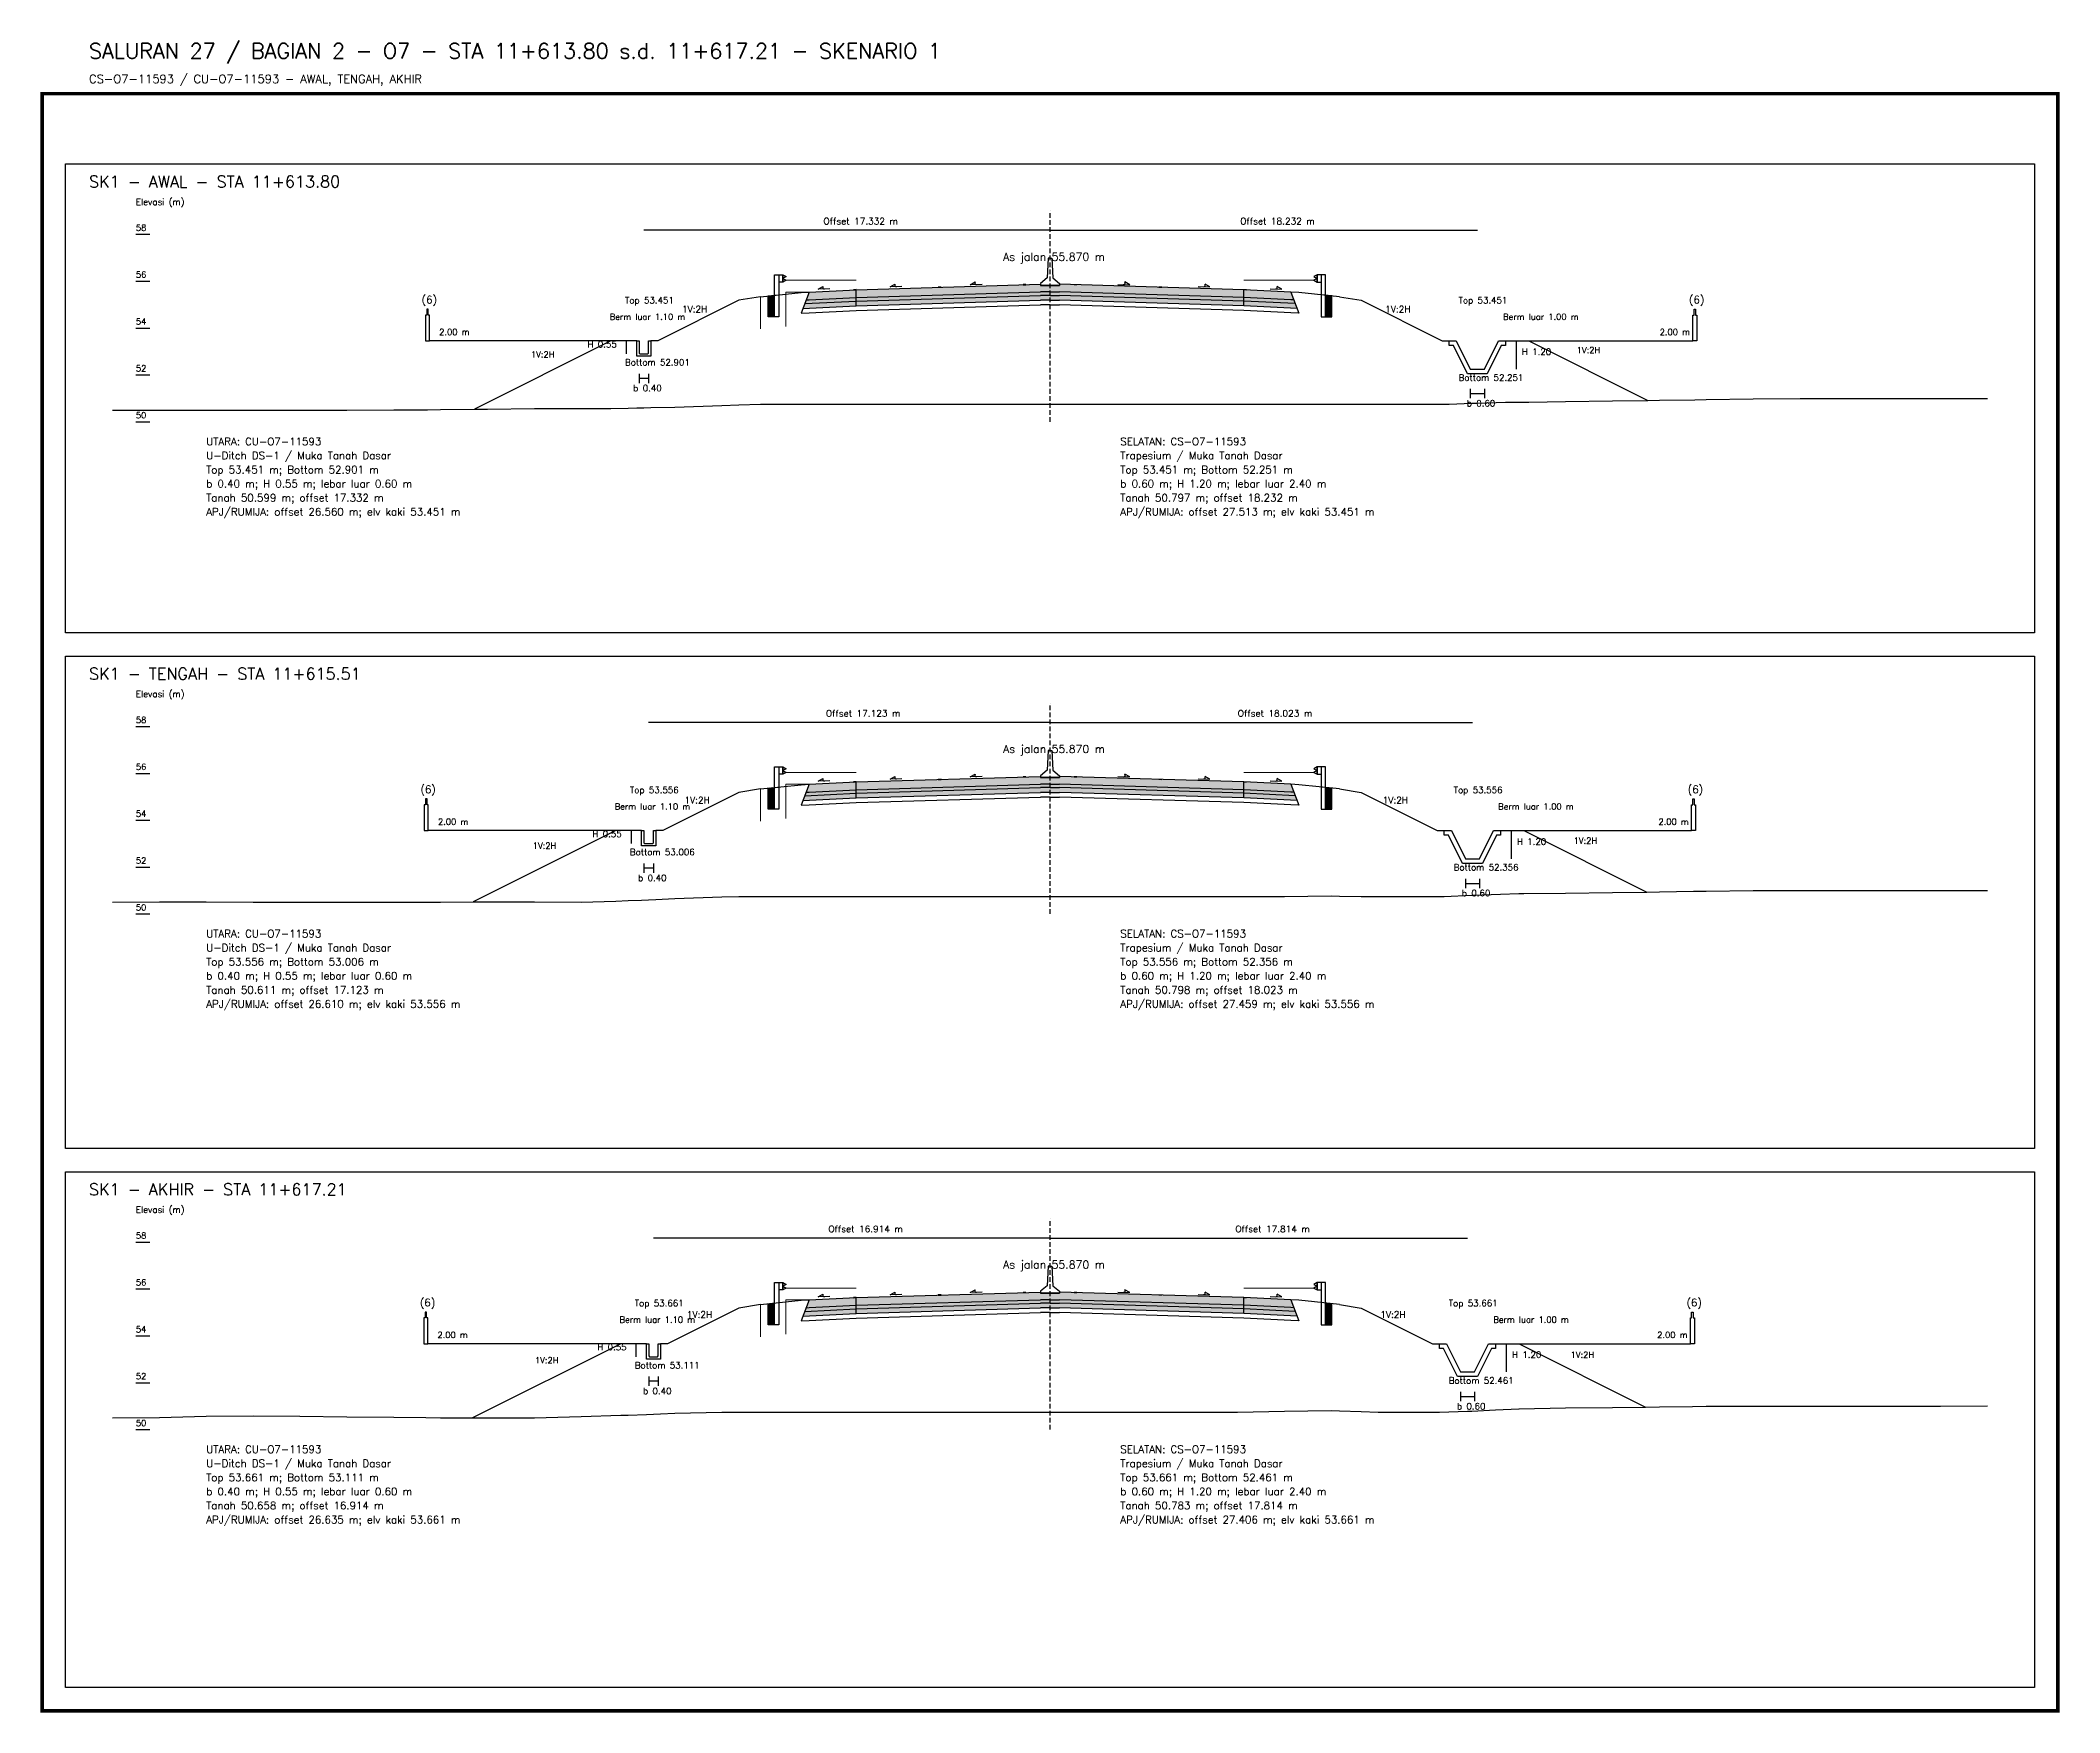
# Model space of a CAD drawing. Header units: metres. Extents: x -24715 to -24517, y 27498 to 30841.
# Drawn here: x -24710.6 to -24624.4, y 29089 to 29160.4 of the extents above; entities that cross this region are included whole.
import ezdxf

# ---------------------------------------------------------------- set-up
doc = ezdxf.new("R2010")
doc.units = ezdxf.units.M
doc.linetypes.add('PS_DASH', pattern=[0.3, 0.2, -0.1])
for name, color, linetype, lineweight in [('Dimensi', 230, 'Continuous', 20), ('GRS-ARSIR (HATCH)', 8, 'Continuous', 9), ('Guardrail', 20, 'Continuous', 30), ('HATCH - Beton ramping', 210, 'Continuous', 9), ('HATCH - LFA', 30, 'Continuous', 9), ('HATCH - Pavement', 50, 'Continuous', 9), ('Marka', 20, 'Continuous', 30), ('POT_ALL_GROUP', 2, 'Continuous', 70)]:
    doc.layers.add(name, color=color, linetype=linetype, lineweight=lineweight)
for name, color, linetype in [('POT_ALL_APJ', 2, 'Continuous'), ('POT_ALL_BORDER', 8, 'Continuous'), ('POT_ALL_CHANNEL1', 200, 'Continuous'), ('POT_ALL_DIM', 7, 'Continuous'), ('POT_ALL_GROUND', 1, 'Continuous'), ('POT_ALL_GUIDE', 8, 'Continuous'), ('POT_ALL_ROAD', 4, 'Continuous')]:
    doc.layers.add(name, color=color, linetype=linetype)
doc.styles.get("Standard").update_dxf_attribs({"font": 'simplex.shx'})

msp = doc.modelspace()

# ---------------------------------------------------------------- texts
at = {"layer": 'POT_ALL_APJ'}
for s, height, p in [('(6)', 0.32, (-24694.33157, 29149.15372)), ('(6)', 0.32, (-24640.25853, 29149.15372)), ('2.00 m', 0.26, (-24693.58157, 29147.80372)), ('2.00 m', 0.26, (-24641.50853, 29147.80372)), ('(6)', 0.32, (-24694.38126, 29128.25839)), ('(6)', 0.32, (-24640.31187, 29128.25839)), ('2.00 m', 0.26, (-24693.63126, 29126.90839)), ('2.00 m', 0.26, (-24641.56187, 29126.90839)), ('(6)', 0.32, (-24694.40629, 29106.36306)), ('(6)', 0.32, (-24640.36496, 29106.36306)), ('2.00 m', 0.26, (-24693.65629, 29105.01306)), ('2.00 m', 0.26, (-24641.61496, 29105.01306))]:
    msp.add_text(s, height=height, dxfattribs=at).set_placement(p)
at = {"layer": 'POT_ALL_CHANNEL1'}
for s, height, p in [('Top 53.451', 0.27, (-24685.65356, 29149.15372)), ('Top 53.451', 0.27, (-24650.08873, 29149.15372)), ('Bottom 52.901', 0.27, (-24685.65356, 29146.50372)), ('Bottom 52.251', 0.27, (-24650.08873, 29145.85372)), ('UTARA: CU-O7-11593', 0.32, (-24703.52115, 29143.10229)), ('SELATAN: CS-O7-11593', 0.32, (-24664.52115, 29143.10229)), ('Top 53.556', 0.27, (-24685.44422, 29128.25839)), ('Top 53.556', 0.27, (-24650.29807, 29128.25839)), ('Bottom 53.006', 0.27, (-24685.44422, 29125.60839)), ('Bottom 52.356', 0.27, (-24650.29807, 29124.95839)), ('UTARA: CU-O7-11593', 0.32, (-24703.52115, 29122.10229)), ('SELATAN: CS-O7-11593', 0.32, (-24664.52115, 29122.10229)), ('Top 53.661', 0.27, (-24685.23488, 29106.36306)), ('Top 53.661', 0.27, (-24650.50742, 29106.36306)), ('Bottom 53.111', 0.27, (-24685.23488, 29103.71306)), ('Bottom 52.461', 0.27, (-24650.50742, 29103.06306)), ('UTARA: CU-O7-11593', 0.32, (-24703.52115, 29100.10229)), ('SELATAN: CS-O7-11593', 0.32, (-24664.52115, 29100.10229))]:
    msp.add_text(s, height=height, dxfattribs=at).set_placement(p)
at = {"layer": 'POT_ALL_DIM'}
for s, height, p in [('SK1 - AWAL - STA 11+613.80', 0.5, (-24708.52115, 29154.10229)), ('Elevasi (m)', 0.27, (-24706.52115, 29153.35229)), ('58', 0.26, (-24706.52115, 29152.25229)), ('Offset 17.332 m', 0.28, (-24677.18736, 29152.52229)), ('Offset 18.232 m', 0.28, (-24659.40494, 29152.52229)), ('As jalan 55.870 m', 0.34, (-24669.52115, 29150.97229)), ('56', 0.26, (-24706.52115, 29150.25229)), ('1V:2H', 0.28, (-24683.22231, 29148.76935)), ('1V:2H', 0.28, (-24653.21998, 29148.76935)), ('54', 0.26, (-24706.52115, 29148.25229)), ('Berm luar 1.10 m', 0.26, (-24686.30356, 29148.45372)), ('Berm luar 1.00 m', 0.26, (-24648.18873, 29148.45372)), ('H 0.55', 0.27, (-24687.25356, 29147.27872)), ('H 1.20', 0.27, (-24647.38873, 29146.95372)), ('1V:2H', 0.26, (-24645.04863, 29147.03369)), ('52', 0.26, (-24706.52115, 29146.25229)), ('1V:2H', 0.26, (-24689.66756, 29146.8467)), ('b 0.40', 0.27, (-24685.30356, 29145.40372)), ('b 0.60', 0.27, (-24649.73873, 29144.75372)), ('50', 0.26, (-24706.52115, 29144.25229)), ('U-Ditch DS-1 / Muka Tanah Dasar', 0.32, (-24703.52115, 29142.50229)), ('Trapesium / Muka Tanah Dasar', 0.32, (-24664.52115, 29142.50229)), ('Top 53.451 m; Bottom 52.901 m', 0.32, (-24703.52115, 29141.90229)), ('Top 53.451 m; Bottom 52.251 m', 0.32, (-24664.52115, 29141.90229)), ('b 0.40 m; H 0.55 m; lebar luar 0.60 m', 0.32, (-24703.52115, 29141.30229)), ('b 0.60 m; H 1.20 m; lebar luar 2.40 m', 0.32, (-24664.52115, 29141.30229)), ('Tanah 50.599 m; offset 17.332 m', 0.32, (-24703.52115, 29140.70229)), ('APJ/RUMIJA: offset 26.560 m; elv kaki 53.451 m', 0.32, (-24703.52115, 29140.10229)), ('Tanah 50.797 m; offset 18.232 m', 0.32, (-24664.52115, 29140.70229)), ('APJ/RUMIJA: offset 27.513 m; elv kaki 53.451 m', 0.32, (-24664.52115, 29140.10229)), ('SK1 - TENGAH - STA 11+615.51', 0.5, (-24708.52115, 29133.10229)), ('Elevasi (m)', 0.27, (-24706.52115, 29132.35229)), ('Offset 17.123 m', 0.28, (-24677.08268, 29131.52229)), ('Offset 18.023 m', 0.28, (-24659.50961, 29131.52229)), ('58', 0.26, (-24706.52115, 29131.25229)), ('As jalan 55.870 m', 0.34, (-24669.52115, 29129.97229)), ('56', 0.26, (-24706.52115, 29129.25229)), ('54', 0.26, (-24706.52115, 29127.25229)), ('Berm luar 1.10 m', 0.26, (-24686.09422, 29127.55839)), ('1V:2H', 0.28, (-24683.11764, 29127.82168)), ('1V:2H', 0.28, (-24653.32465, 29127.82168)), ('Berm luar 1.00 m', 0.26, (-24648.39807, 29127.55839)), ('H 0.55', 0.27, (-24687.04422, 29126.38339)), ('1V:2H', 0.26, (-24689.58774, 29125.8866)), ('H 1.20', 0.27, (-24647.59807, 29126.05839)), ('1V:2H', 0.26, (-24645.17997, 29126.09932)), ('52', 0.26, (-24706.52115, 29125.25229)), ('b 0.40', 0.27, (-24685.09422, 29124.50839)), ('b 0.60', 0.27, (-24649.94807, 29123.85839)), ('50', 0.26, (-24706.52115, 29123.25229)), ('U-Ditch DS-1 / Muka Tanah Dasar', 0.32, (-24703.52115, 29121.50229)), ('Trapesium / Muka Tanah Dasar', 0.32, (-24664.52115, 29121.50229)), ('Top 53.556 m; Bottom 53.006 m', 0.32, (-24703.52115, 29120.90229)), ('b 0.40 m; H 0.55 m; lebar luar 0.60 m', 0.32, (-24703.52115, 29120.30229)), ('Top 53.556 m; Bottom 52.356 m', 0.32, (-24664.52115, 29120.90229)), ('b 0.60 m; H 1.20 m; lebar luar 2.40 m', 0.32, (-24664.52115, 29120.30229)), ('Tanah 50.611 m; offset 17.123 m', 0.32, (-24703.52115, 29119.70229)), ('Tanah 50.798 m; offset 18.023 m', 0.32, (-24664.52115, 29119.70229)), ('APJ/RUMIJA: offset 26.610 m; elv kaki 53.556 m', 0.32, (-24703.52115, 29119.10229)), ('APJ/RUMIJA: offset 27.459 m; elv kaki 53.556 m', 0.32, (-24664.52115, 29119.10229)), ('SK1 - AKHIR - STA 11+617.21', 0.5, (-24708.52115, 29111.10229)), ('Elevasi (m)', 0.27, (-24706.52115, 29110.35229)), ('58', 0.26, (-24706.52115, 29109.25229)), ('Offset 16.914 m', 0.28, (-24676.97801, 29109.52229)), ('Offset 17.814 m', 0.28, (-24659.61428, 29109.52229)), ('56', 0.26, (-24706.52115, 29107.25229)), ('As jalan 55.870 m', 0.34, (-24669.52115, 29107.97229)), ('Berm luar 1.10 m', 0.26, (-24685.88488, 29105.66306)), ('1V:2H', 0.28, (-24683.01297, 29105.87402)), ('1V:2H', 0.28, (-24653.42932, 29105.87402)), ('Berm luar 1.00 m', 0.26, (-24648.60742, 29105.66306)), ('54', 0.26, (-24706.52115, 29105.25229)), ('1V:2H', 0.26, (-24689.49558, 29103.93268)), ('H 0.55', 0.27, (-24686.83488, 29104.48806)), ('H 1.20', 0.27, (-24647.80742, 29104.16306)), ('1V:2H', 0.26, (-24645.31119, 29104.16496)), ('52', 0.26, (-24706.52115, 29103.25229)), ('b 0.40', 0.27, (-24684.88488, 29102.61306)), ('50', 0.26, (-24706.52115, 29101.25229)), ('b 0.60', 0.27, (-24650.15742, 29101.96306)), ('U-Ditch DS-1 / Muka Tanah Dasar', 0.32, (-24703.52115, 29099.50229)), ('Trapesium / Muka Tanah Dasar', 0.32, (-24664.52115, 29099.50229)), ('Top 53.661 m; Bottom 53.111 m', 0.32, (-24703.52115, 29098.90229)), ('Top 53.661 m; Bottom 52.461 m', 0.32, (-24664.52115, 29098.90229)), ('b 0.40 m; H 0.55 m; lebar luar 0.60 m', 0.32, (-24703.52115, 29098.30229)), ('b 0.60 m; H 1.20 m; lebar luar 2.40 m', 0.32, (-24664.52115, 29098.30229)), ('Tanah 50.658 m; offset 16.914 m', 0.32, (-24703.52115, 29097.70229)), ('APJ/RUMIJA: offset 26.635 m; elv kaki 53.661 m', 0.32, (-24703.52115, 29097.10229)), ('Tanah 50.783 m; offset 17.814 m', 0.32, (-24664.52115, 29097.70229)), ('APJ/RUMIJA: offset 27.406 m; elv kaki 53.661 m', 0.32, (-24664.52115, 29097.10229))]:
    msp.add_text(s, height=height, dxfattribs=at).set_placement(p)
at = {"layer": 'POT_ALL_GROUP', "lineweight": 0}
for s, height, p in [('SALURAN 27 / BAGIAN 2 - O7 - STA 11+613.80 s.d. 11+617.21 - SKENARIO 1', 0.65, (-24708.52115, 29159.60229)), ('CS-O7-11593 / CU-O7-11593 - AWAL, TENGAH, AKHIR', 0.36, (-24708.52115, 29158.55229))]:
    msp.add_text(s, height=height, dxfattribs=at).set_placement(p)

# ---------------------------------------------------------------- blocks, each defined once
blk = doc.blocks.new('JALAN_ASLI_TIPIKAL_2OKT_METER')
at = {"layer": 'Guardrail', "lineweight": 9}
h = blk.add_hatch(dxfattribs=at)
h.set_pattern_fill('JIS_LC_20', color=256, scale=0.002)
h.set_pattern_definition([(45, (-29.65569, -21.99233), (-0.02828427, 0.02828427), []), (45, (-29.65489, -21.99233), (-0.02828427, 0.02828427), [])])
h.paths.add_polyline_path([(-12.025, -1.394), (-11.753, -1.394), (-11.753, -0.471), (-12.018, -0.498)])
h = blk.add_hatch(dxfattribs=at)
h.set_pattern_fill('JIS_LC_20', color=256, scale=0.002)
h.set_pattern_definition([(45, (-29.40569, -21.99233), (-0.02828427, 0.02828427), []), (45, (-29.40489, -21.99233), (-0.02828427, 0.02828427), [])])
h.paths.add_polyline_path([(12.018, -0.498), (11.753, -0.471), (11.753, -1.394), (12.025, -1.394)])
at = {"layer": 'HATCH - Beton ramping'}
h = blk.add_hatch(dxfattribs=at)
h.set_pattern_fill('AR-CONC', color=256, scale=0.0005)
h.set_pattern_definition([(50, (-28.949556, -21.99233), (0.09109233, -0.00796954), [0.009525, -0.104775]), (355, (-28.94956, -21.99233), (-0.0176217, 0.09552842), [0.00762, -0.0838203]), (100.45144, (-28.941965, -21.992995), (0.07347062, 0.08755888), [0.008095, -0.08904512]), (46.1842, (-28.94956, -21.96693), (0.13553952, -0.02102116), [0.0142875, -0.1571625]), (96.63556, (-28.93826, -21.96868), (0.11870207, 0.12371306), [0.0121425, -0.1335678]), (351.18415, (-28.94956, -21.96693), (0.11870207, 0.12371306), [0.01143, -0.12572987]), (21, (-28.936856, -21.97328), (0.0758072, -0.0511326), [0.009525, -0.104775]), (326, (-28.93686, -21.97328), (0.03090101, 0.09209398), [0.00762, -0.08382]), (71.45144, (-28.93054, -21.97754), (0.1067082, 0.04096138), [0.008095, -0.08904497]), (37.5, (-28.949556, -21.99233), (0.001544302, 0.04227752), [0, -0.082804, 0, -0.08509, 0, -0.0841375]), (7.5, (-28.949556, -21.99233), (0.03340983, 0.05009029), [0, -0.048514, 0, -0.080899, 0, -0.0320675]), (327.5, (-28.977877, -21.99233), (0.067795298, -0.002864372), [0, -0.03175, 0, -0.09906, 0, -0.131445]), (317.5, (-28.990577, -21.99233), (0.07406459, 0.01271325), [0, -0.041275, 0, -0.065786, 0, -0.093345])])
h.paths.add_polyline_path([(-8.27, -0.566), (-10.401, -0.666), (-10.461, -0.826), (-8.27, -0.716)])
h.paths.add_polyline_path([(-0.4, -0.48), (0, -0.48), (0, -0.33), (-0.4, -0.33), (-8.27, -0.566), (-8.27, -0.716)])
h = blk.add_hatch(dxfattribs=at)
h.set_pattern_fill('AR-CONC', color=256, scale=0.0005)
h.set_pattern_definition([(50, (-28.699556, -21.99233), (0.09109233, -0.00796954), [0.009525, -0.104775]), (355, (-28.69956, -21.99233), (-0.01762171, 0.09552842), [0.00762, -0.0838203]), (100.45144, (-28.691965, -21.992995), (0.07347062, 0.08755888), [0.008095, -0.08904512]), (46.1842, (-28.69956, -21.96693), (0.13553952, -0.02102116), [0.0142875, -0.1571625]), (96.63556, (-28.68826, -21.96868), (0.11870207, 0.12371306), [0.0121425, -0.1335678]), (351.18415, (-28.69956, -21.96693), (0.11870207, 0.12371306), [0.01143, -0.12572987]), (21, (-28.686856, -21.97328), (0.0758072, -0.0511326), [0.009525, -0.104775]), (326, (-28.68686, -21.97328), (0.03090101, 0.09209398), [0.00762, -0.08382]), (71.45144, (-28.68054, -21.97754), (0.10670821, 0.04096138), [0.008095, -0.08904497]), (37.5, (-28.699556, -21.99233), (0.001544302, 0.04227752), [0, -0.082804, 0, -0.08509, 0, -0.0841375]), (7.5, (-28.699556, -21.99233), (0.03340983, 0.050090287), [0, -0.048514, 0, -0.080899, 0, -0.0320675]), (327.5, (-28.727877, -21.99233), (0.067795298, -0.002864372), [0, -0.03175, 0, -0.09906, 0, -0.131445]), (317.5, (-28.740577, -21.99233), (0.07406459, 0.012713246), [0, -0.041275, 0, -0.065786, 0, -0.093345])])
h.paths.add_polyline_path([(8.27, -0.566), (10.401, -0.666), (10.461, -0.826), (8.27, -0.716)])
h.paths.add_polyline_path([(0.4, -0.48), (0, -0.48), (0, -0.33), (0.4, -0.33), (8.27, -0.566), (8.27, -0.716)])
at = {"layer": 'HATCH - LFA'}
h = blk.add_hatch(dxfattribs=at)
h.set_pattern_fill('GRAVEL', color=256, scale=0.0075)
h.set_pattern_definition([(228.012788, (-28.812396, -21.801831), (-1.524, -1.7145), [0.0256291, -2.5372863]), (184.96974, (-28.829541, -21.820881), (2.2859999991, 0.1905000109), [0.04398035, -4.3540537]), (132.510447, (-28.873356, -21.824691), (1.9050000008, -2.0954999993), [0.0310111, -3.0701042]), (267.27369, (-28.947651, -21.872316), (0.1905000004, 3.81), [0.0400503, -3.9649828]), (292.833654, (-28.949556, -21.912321), (-0.9525, 2.286), [0.0392725, -3.8879856]), (357.27369, (-28.934316, -21.948516), (-3.81, 0.1905000004), [0.0400503, -3.9649828]), (37.69424, (-28.894311, -21.950421), (-2.4764999999, -1.9050000001), [0.0529645, -5.24348365]), (72.255328, (-28.852401, -21.918036), (1.3335000004, 4.1909999999), [0.050004, -4.95039425]), (121.429566, (-28.837161, -21.870411), (-1.5240000002, 2.4764999999), [0.040186, -3.9784159]), (175.23636, (-28.858116, -21.836121), (2.0955, -0.1905), [0.0458785, -2.2480453]), (222.397438, (-28.903836, -21.832311), (-2.2859999999, -2.0955000001), [0.05933084, -5.8737579]), (138.814075, (-28.759056, -21.874221), (-1.3335, 1.143), [0.0202503, -2.0047924]), (171.469234, (-28.774296, -21.860886), (2.4765, -0.3809999996), [0.03852615, -3.8140979]), (225, (-28.8124, -21.85517), (0, -0.1905), [0.0269407, -0.242467]), (203.19859, (-28.82573, -21.832311), (0.9525, 0.381), [0.0145081, -1.4362967]), (291.80141, (-28.839066, -21.838026), (-0.1905, 0.5715), [0.0205174, -1.0053565]), (30.96376, (-28.831446, -21.857076), (0.5715, 0.381), [0.033324, -1.0774724]), (161.56505, (-28.80287, -21.83993), (0.381, -0.1905), [0.0240965, -0.5783174]), (16.38954, (-28.949556, -21.838026), (1.905, 0.5715), [0.0337566, -3.341912]), (70.346176, (-28.917171, -21.828501), (-0.762, -2.0955), [0.0283199, -2.8036662]), (293.19859, (-28.80287, -21.801831), (-0.381, 0.9525), [0.029016, -1.4217888]), (343.61046, (-28.791441, -21.828501), (-1.905, 0.5715), [0.0337566, -3.341912]), (339.443955, (-28.949556, -21.956136), (-0.9525, 0.381), [0.0325526, -1.5950801]), (294.77514, (-28.919076, -21.967566), (-0.952500001, 2.0954999995), [0.0272754, -2.7002695]), (66.80141, (-28.800966, -21.992331), (0.381, 0.9525), [0.029016, -1.4217888]), (17.354025, (-28.789536, -21.965661), (-2.4765, -0.762), [0.0319337, -3.1614282]), (69.443955, (-28.89431, -21.992331), (-0.381, -0.9525), [0.0162763, -1.6113564]), (101.30993, (-28.812396, -21.99233), (-0.1905, 0.762), [0.0097136, -0.9616496]), (165.96376, (-28.8143, -21.982806), (0.5715, -0.1905), [0.0392725, -0.7461791]), (186.009006, (-28.852401, -21.973281), (1.905, 0.1905), [0.036395, -3.6031024]), (303.69007, (-28.831446, -21.87422), (-0.1905, 0.381), [0.0274743, -0.6593832]), (353.157227, (-28.816206, -21.897081), (3.2385, -0.3809999998), [0.0479668, -4.7487007]), (60.945396, (-28.76858, -21.902796), (-0.762, -1.3335), [0.0196131, -1.9417044]), (90, (-28.75906, -21.88565), (-0.1905, 0.1905), [0.01143, -0.17907]), (120.256437, (-28.856211, -21.967566), (0.762, -1.3335), [0.026465, -2.6200456]), (48.012787, (-28.869546, -21.944706), (1.524, 1.7145), [0.0512582, -2.5116572]), (0, (-28.83526, -21.9066), (0.1905, 0.1905), [0.04953, -0.14097]), (325.304846, (-28.785726, -21.906606), (1.9050000007, -1.333499999), [0.0301207, -2.9819488]), (254.0546, (-28.76096, -21.92375), (-0.1905, -0.762), [0.0277372, -1.3591238]), (207.645975, (-28.768581, -21.950421), (-3.6195000001, -1.9049999997), [0.0451609, -4.4709348]), (175.426079, (-28.808586, -21.971376), (-2.4765, 0.1905), [0.0477772, -4.7299385])])
h.paths.add_polyline_path([(-8.27, -0.716), (-10.461, -0.826), (-10.54, -1.03), (-8.27, -0.916)])
h.paths.add_polyline_path([(-0.4, -0.68), (0, -0.68), (0, -0.48), (-0.4, -0.48), (-8.27, -0.716), (-8.27, -0.916)])
h = blk.add_hatch(dxfattribs=at)
h.set_pattern_fill('GRAVEL', color=256, scale=0.0075)
h.set_pattern_definition([(228.012788, (-28.562396, -21.801831), (-1.524, -1.7145), [0.0256291, -2.5372863]), (184.96974, (-28.579541, -21.820881), (2.2859999991, 0.1905000109), [0.04398035, -4.3540537]), (132.510447, (-28.623356, -21.824691), (1.9050000008, -2.0954999993), [0.0310111, -3.0701042]), (267.27369, (-28.697651, -21.872316), (0.1905000004, 3.81), [0.04005034, -3.9649828]), (292.833654, (-28.699556, -21.912321), (-0.9525, 2.286), [0.0392725, -3.8879856]), (357.27369, (-28.684316, -21.948516), (-3.81, 0.1905000004), [0.04005034, -3.9649828]), (37.69424, (-28.644311, -21.950421), (-2.4764999999, -1.9050000001), [0.0529645, -5.24348365]), (72.255328, (-28.602401, -21.918036), (1.3335000004, 4.1909999999), [0.050004, -4.95039425]), (121.429566, (-28.587161, -21.870411), (-1.5240000002, 2.4764999999), [0.040186, -3.9784159]), (175.23636, (-28.608116, -21.836121), (2.0955, -0.1905000003), [0.0458785, -2.2480453]), (222.397438, (-28.653836, -21.832311), (-2.2859999999, -2.0955000001), [0.05933084, -5.87375794]), (138.814075, (-28.509056, -21.874221), (-1.3335, 1.143), [0.02025034, -2.0047924]), (171.469234, (-28.524296, -21.860886), (2.4765, -0.3809999996), [0.03852615, -3.8140979]), (225, (-28.5624, -21.85517), (0, -0.1905), [0.0269407, -0.242467]), (203.19859, (-28.57573, -21.832311), (0.9525, 0.381), [0.0145081, -1.4362967]), (291.80141, (-28.589066, -21.838026), (-0.1905, 0.5715), [0.0205174, -1.0053565]), (30.96376, (-28.581446, -21.857076), (0.5715, 0.381), [0.033324, -1.0774724]), (161.56505, (-28.55287, -21.83993), (0.381, -0.1905), [0.0240965, -0.57831736]), (16.38954, (-28.699556, -21.838026), (1.905, 0.5715), [0.0337566, -3.341912]), (70.346176, (-28.667171, -21.828501), (-0.762, -2.0955), [0.0283199, -2.8036662]), (293.19859, (-28.55287, -21.801831), (-0.381, 0.9525), [0.029016, -1.4217888]), (343.61046, (-28.541441, -21.828501), (-1.905, 0.5714999999), [0.0337566, -3.341912]), (339.443955, (-28.699556, -21.956136), (-0.9525, 0.381), [0.03255264, -1.5950801]), (294.77514, (-28.669076, -21.967566), (-0.952500001, 2.0954999995), [0.0272754, -2.7002695]), (66.80141, (-28.550966, -21.992331), (0.381, 0.9525), [0.029016, -1.4217888]), (17.354025, (-28.539536, -21.965661), (-2.4765, -0.7620000002), [0.0319337, -3.1614282]), (69.443955, (-28.64431, -21.992331), (-0.381, -0.9525), [0.0162763, -1.6113564]), (101.30993, (-28.562396, -21.99233), (-0.1905, 0.762), [0.0097136, -0.9616496]), (165.96376, (-28.5643, -21.982806), (0.5715, -0.1905), [0.0392725, -0.7461791]), (186.009006, (-28.602401, -21.973281), (1.905, 0.1905), [0.036395, -3.6031024]), (303.69007, (-28.581446, -21.87422), (-0.1905, 0.381), [0.0274743, -0.6593832]), (353.157227, (-28.566206, -21.897081), (3.2385, -0.3809999998), [0.04796676, -4.7487007]), (60.945396, (-28.51858, -21.902796), (-0.762, -1.3335), [0.0196131, -1.9417044]), (90, (-28.50906, -21.88565), (-0.1905, 0.1905), [0.01143, -0.17907]), (120.256437, (-28.606211, -21.967566), (0.762, -1.3335), [0.026465, -2.62004556]), (48.012787, (-28.619546, -21.944706), (1.524, 1.7145), [0.0512582, -2.5116572]), (0, (-28.58526, -21.9066), (0.1905, 0.1905), [0.04953, -0.14097]), (325.304846, (-28.535726, -21.906606), (1.9050000007, -1.333499999), [0.0301207, -2.98194875]), (254.054604, (-28.51096, -21.92375), (-0.1905, -0.762), [0.0277372, -1.35912375]), (207.645975, (-28.518581, -21.950421), (-3.6195000001, -1.9049999997), [0.0451609, -4.4709348]), (175.426079, (-28.558586, -21.971376), (-2.4765, 0.1905), [0.0477772, -4.7299385])])
h.paths.add_polyline_path([(8.27, -0.716), (10.461, -0.826), (10.54, -1.03), (8.27, -0.916)])
h.paths.add_polyline_path([(0.4, -0.68), (0, -0.68), (0, -0.48), (0.4, -0.48), (8.27, -0.716), (8.27, -0.916)])
at = {"layer": 'HATCH - Pavement'}
h = blk.add_hatch(dxfattribs=at)
h.set_pattern_fill('AR-CONC', color=256, scale=0.001)
h.set_pattern_definition([(50, (-89.43046, -52.62889), (0.18218467, -0.01593909), [0.01905, -0.20955]), (355, (-89.43046, -52.6289), (-0.03524342, 0.19105685), [0.01524, -0.1676406]), (100.45144, (-89.41528, -52.63022), (0.14694125, 0.17511775), [0.01619, -0.17809024]), (46.1842, (-89.43046, -52.5781), (0.27107904, -0.04204233), [0.028575, -0.314325]), (96.63556, (-89.40787, -52.5816), (0.23740413, 0.2474261), [0.024285, -0.2671356]), (351.18415, (-89.43046, -52.5781), (0.2374041, 0.2474261), [0.02286, -0.2514597]), (21, (-89.40506, -52.59079), (0.1516144, -0.1022652), [0.01905, -0.20955]), (326, (-89.40506, -52.5908), (0.06180203, 0.18418797), [0.01524, -0.16764]), (71.45144, (-89.39243, -52.59931), (0.21341642, 0.08192277), [0.01619, -0.17808994]), (37.5, (-89.43046, -52.62889), (0.003088603, 0.08455504), [0, -0.165608, 0, -0.17018, 0, -0.168275]), (7.5, (-89.43046, -52.62889), (0.06681966, 0.100180575), [0, -0.097028, 0, -0.161798, 0, -0.064135]), (327.5, (-89.4871, -52.62889), (0.135590595, -0.005728744), [0, -0.0635, 0, -0.19812, 0, -0.26289]), (317.5, (-89.5125, -52.62889), (0.14812918, 0.02542649), [0, -0.08255, 0, -0.131572, 0, -0.18669])])
h.paths.add_polyline_path([(-8.27, -0.236), (-10.27, -0.336), (-10.401, -0.673), (-10.27, -0.666), (-8.27, -0.566)])
h.paths.add_polyline_path([(-0.4, -0.33), (0, -0.33), (0, 0), (-0.4, 0), (-8.27, -0.236), (-8.27, -0.566)])
h = blk.add_hatch(dxfattribs=at)
h.set_pattern_fill('AR-CONC', color=256, scale=0.001)
h.set_pattern_definition([(50, (-89.18046, -52.62889), (0.18218467, -0.01593909), [0.01905, -0.20955]), (355, (-89.18046, -52.6289), (-0.03524342, 0.19105685), [0.01524, -0.16764058]), (100.45144, (-89.16528, -52.63022), (0.14694125, 0.17511775), [0.01619, -0.17809024]), (46.1842, (-89.18046, -52.5781), (0.27107904, -0.04204233), [0.028575, -0.314325]), (96.63556, (-89.15787, -52.5816), (0.23740413, 0.2474261), [0.024285, -0.2671356]), (351.18415, (-89.18046, -52.5781), (0.2374041, 0.2474261), [0.02286, -0.2514597]), (21, (-89.15506, -52.59079), (0.1516144, -0.1022652), [0.01905, -0.20955]), (326, (-89.15506, -52.5908), (0.06180203, 0.18418797), [0.01524, -0.16764]), (71.45144, (-89.14243, -52.59931), (0.21341642, 0.08192277), [0.01619, -0.17808994]), (37.5, (-89.18046, -52.62889), (0.003088603, 0.08455504), [0, -0.165608, 0, -0.17018, 0, -0.168275]), (7.5, (-89.18046, -52.62889), (0.06681966, 0.100180575), [0, -0.097028, 0, -0.161798, 0, -0.064135]), (327.5, (-89.2371, -52.62889), (0.135590595, -0.005728744), [0, -0.0635, 0, -0.19812, 0, -0.26289]), (317.5, (-89.2625, -52.62889), (0.14812918, 0.02542649), [0, -0.08255, 0, -0.131572, 0, -0.18669])])
h.paths.add_polyline_path([(8.27, -0.236), (10.27, -0.336), (10.401, -0.673), (10.27, -0.666), (8.27, -0.566)])
h.paths.add_polyline_path([(0.4, -0.33), (0, -0.33), (0, 0), (0.4, 0), (8.27, -0.236), (8.27, -0.566)])
at = {"layer": 'Marka'}
h = blk.add_hatch(color=256, dxfattribs=at)
h.dxf.hatch_style = 1
h.paths.add_polyline_path([(-8.27, -0.23), (-8.39, -0.236), (-8.39, -0.242), (-8.27, -0.236)])
h.paths.add_polyline_path([(-4.65, -0.122), (-4.77, -0.125), (-4.77, -0.131), (-4.65, -0.128)])
h.paths.add_polyline_path([(-1.03, -0.019), (-1.03, -0.013), (-1.15, -0.017), (-1.15, -0.023)])
h = blk.add_hatch(color=256, dxfattribs=at)
h.dxf.hatch_style = 1
h.paths.add_polyline_path([(8.27, -0.23), (8.39, -0.236), (8.39, -0.242), (8.27, -0.236)])
h.paths.add_polyline_path([(4.65, -0.122), (4.77, -0.125), (4.77, -0.131), (4.65, -0.128)])
h.paths.add_polyline_path([(1.03, -0.019), (1.03, -0.013), (1.15, -0.017), (1.15, -0.023)])
for p, q in [((-8.27, -0.236), (-0.4, 0)), ((8.27, -0.236), (0.4, 0)), ((-12.353, -0.533), (-10.622, -0.354)), ((-10.27, -0.336), (-10.62, -1.234)), ((-10.62, -0.354), (-10.27, -0.336)), ((-10.461, -0.826), (-8.27, -0.716)), ((-10.401, -0.673), (-10.27, -0.666)), ((-10.27, -0.336), (-8.27, -0.236)), ((-10.27, -0.666), (-8.27, -0.566)), ((-8.27, -0.916), (-8.27, -0.236)), ((-8.27, -0.566), (-0.4, -0.33)), ((-8.27, -0.716), (-0.4, -0.48)), ((-8.27, -0.916), (-0.4, -0.68)), ((0, -0.05), (-0.4, -0.05)), ((0, -0.33), (-0.4, -0.33)), ((0, -0.48), (-0.4, -0.48)), ((0, -0.68), (-0.4, -0.68)), ((0, -0.05), (0.4, -0.05)), ((0, -0.33), (0.4, -0.33)), ((0, -0.48), (0.4, -0.48)), ((0, -0.68), (0.4, -0.68)), ((8.27, -0.566), (0.4, -0.33)), ((8.27, -0.716), (0.4, -0.48)), ((8.27, -0.916), (0.4, -0.68)), ((8.27, -0.916), (8.27, -0.236)), ((10.27, -0.336), (8.27, -0.236)), ((10.27, -0.666), (8.27, -0.566)), ((10.461, -0.826), (8.27, -0.716)), ((10.27, -0.336), (10.62, -1.234)), ((10.62, -0.354), (10.27, -0.336)), ((10.401, -0.673), (10.27, -0.666)), ((12.353, -0.533), (10.622, -0.354)), ((-10.62, -1.234), (-10.27, -1.216)), ((-10.54, -1.03), (-8.27, -0.916)), ((-10.27, -1.216), (-8.27, -1.116)), ((-8.27, -1.116), (-0.4, -0.88)), ((0, -0.88), (-0.4, -0.88)), ((0, -0.88), (0.4, -0.88)), ((8.27, -1.116), (0.4, -0.88)), ((10.54, -1.03), (8.27, -0.916)), ((10.27, -1.216), (8.27, -1.116)), ((10.62, -1.234), (10.27, -1.216))]:
    blk.add_line(p, q)
for points in [[(0, 1.11), (-0.075, 1.11), (-0.125, 0.27), (-0.4, 0.03), (-0.4, -0.05), (0, -0.05)], [(0, 1.11), (0.075, 1.11), (0.125, 0.27), (0.4, 0.03), (0.4, -0.05), (0, -0.05)], [(-6.818, -0.116), (-6.616, 0)], [(-3.401, -0.02), (-3.199, 0.096)], [(3.401, -0.02), (3.199, 0.096)], [(6.818, -0.116), (6.616, 0)], [(-9.887, -0.208), (-9.686, -0.092)], [(-9.387, -0.193), (-9.887, -0.208)], [(-6.318, -0.101), (-6.818, -0.116)], [(-2.901, -0.005), (-3.401, -0.02)], [(2.901, -0.005), (3.401, -0.02)], [(6.318, -0.101), (6.818, -0.116)], [(9.387, -0.193), (9.887, -0.208)], [(9.887, -0.208), (9.686, -0.092)]]:
    blk.add_lwpolyline(points)
for centre, start, end in [((-6.556, -0.037), 148.28164, 271.71836), ((-3.139, 0.059), 148.28164, 271.71836), ((3.139, 0.059), 268.28164, 31.71836), ((6.556, -0.037), 268.28164, 31.71836), ((-9.625, -0.129), 148.28164, 271.71836), ((9.625, -0.129), 268.28164, 31.71836)]:
    blk.add_arc(centre, 0.0711, start, end)
at = {"layer": 'Dimensi'}
for p, q in [((-8.27, 0.168), (-11.27, 0.168)), ((8.27, 0.168), (11.27, 0.168))]:
    blk.add_line(p, q, dxfattribs=at)
at = {"layer": 'GRS-ARSIR (HATCH)'}
for p, q in [((-12.353, -0.533), (-12.353, -1.909)), ((-11.27, -0.336), (-11.27, -1.803)), ((-10.27, -0.336), (-11.27, -0.336))]:
    blk.add_line(p, q, dxfattribs=at)
at = {"layer": 'Guardrail'}
for points in [[(-11.753, -1.394), (-11.753, 0.406), (-11.575, 0.406), (-11.575, -1.394), (-11.753, -1.394)], [(-11.575, 0.406), (-11.397, 0.406), (-11.397, 0.094), (-11.575, 0.094)], [(-11.397, 0.25), (-11.397, 0.406), (-11.262, 0.328), (-11.397, 0.25)], [(-11.397, 0.094), (-11.397, 0.25), (-11.262, 0.172), (-11.397, 0.094)], [(11.397, 0.25), (11.397, 0.406), (11.262, 0.328), (11.397, 0.25)], [(11.397, 0.094), (11.397, 0.25), (11.262, 0.172), (11.397, 0.094)], [(11.575, 0.406), (11.397, 0.406), (11.397, 0.094), (11.575, 0.094)], [(11.753, -1.394), (11.753, 0.406), (11.575, 0.406), (11.575, -1.394), (11.753, -1.394)], [(-11.575, -1.394), (-12.025, -1.394), (-12.018, -0.498), (-11.568, -0.453), (-11.575, -1.394)], [(11.575, -1.394), (12.025, -1.394), (12.018, -0.498), (11.568, -0.453), (11.575, -1.394)]]:
    blk.add_lwpolyline(points, dxfattribs=at)
at = {"layer": 'Marka'}
for points in [[(-8.39, -0.242), (-8.27, -0.236), (-8.27, -0.23), (-8.39, -0.236), (-8.39, -0.242)], [(8.39, -0.242), (8.27, -0.236), (8.27, -0.23), (8.39, -0.236), (8.39, -0.242)]]:
    blk.add_lwpolyline(points, dxfattribs=at)
for points in [[(-4.65, -0.122), (-4.77, -0.125), (-4.77, -0.131), (-4.65, -0.128)], [(-1.03, -0.013), (-1.15, -0.017), (-1.15, -0.023), (-1.03, -0.019)], [(1.03, -0.013), (1.15, -0.017), (1.15, -0.023), (1.03, -0.019)], [(4.65, -0.122), (4.77, -0.125), (4.77, -0.131), (4.65, -0.128)]]:
    blk.add_lwpolyline(points, close=True, dxfattribs=at)

# ---------------------------------------------------------------- linework, layer by layer
at = {"layer": 'POT_ALL_APJ', "linetype": 'Continuous'}
for points in [[(-24694.16657, 29148.65813), (-24694.16657, 29147.55372), (-24693.99657, 29147.55372), (-24693.99657, 29148.65813), (-24694.05157, 29148.65813), (-24694.05157, 29148.90813), (-24694.08157, 29148.90813), (-24694.11157, 29148.90813), (-24694.11157, 29148.65813), (-24694.16657, 29148.65813)], [(-24639.92353, 29148.65813), (-24639.92353, 29147.55372), (-24640.09353, 29147.55372), (-24640.09353, 29148.65813), (-24640.03853, 29148.65813), (-24640.03853, 29148.90813), (-24640.00853, 29148.90813), (-24639.97853, 29148.90813), (-24639.97853, 29148.65813), (-24639.92353, 29148.65813)], [(-24686.25356, 29147.55372), (-24693.99657, 29147.55372)], [(-24647.08873, 29147.55372), (-24640.09353, 29147.55372)], [(-24694.21626, 29127.7628), (-24694.21626, 29126.65839), (-24694.04626, 29126.65839), (-24694.04626, 29127.7628), (-24694.10126, 29127.7628), (-24694.10126, 29128.0128), (-24694.13126, 29128.0128), (-24694.16126, 29128.0128), (-24694.16126, 29127.7628), (-24694.21626, 29127.7628)], [(-24639.97687, 29127.7628), (-24639.97687, 29126.65839), (-24640.14687, 29126.65839), (-24640.14687, 29127.7628), (-24640.09187, 29127.7628), (-24640.09187, 29128.0128), (-24640.06187, 29128.0128), (-24640.03187, 29128.0128), (-24640.03187, 29127.7628), (-24639.97687, 29127.7628)], [(-24686.04422, 29126.65839), (-24694.04626, 29126.65839)], [(-24647.29807, 29126.65839), (-24640.14687, 29126.65839)], [(-24694.24129, 29105.86747), (-24694.24129, 29104.76306), (-24694.07129, 29104.76306), (-24694.07129, 29105.86747), (-24694.12629, 29105.86747), (-24694.12629, 29106.11747), (-24694.15629, 29106.11747), (-24694.18629, 29106.11747), (-24694.18629, 29105.86747), (-24694.24129, 29105.86747)], [(-24640.02996, 29105.86747), (-24640.02996, 29104.76306), (-24640.19996, 29104.76306), (-24640.19996, 29105.86747), (-24640.14496, 29105.86747), (-24640.14496, 29106.11747), (-24640.11496, 29106.11747), (-24640.08496, 29106.11747), (-24640.08496, 29105.86747), (-24640.02996, 29105.86747)], [(-24685.83488, 29104.76306), (-24694.07129, 29104.76306)], [(-24647.50742, 29104.76306), (-24640.19996, 29104.76306)]]:
    msp.add_lwpolyline(points, dxfattribs=at)
at = {"layer": 'POT_ALL_BORDER', "linetype": 'Continuous'}
for points in [[(-24709.52115, 29155.10229), (-24625.52115, 29155.10229), (-24625.52115, 29135.10229), (-24709.52115, 29135.10229), (-24709.52115, 29155.10229)], [(-24709.52115, 29134.10229), (-24625.52115, 29134.10229), (-24625.52115, 29113.10229), (-24709.52115, 29113.10229), (-24709.52115, 29134.10229)], [(-24709.52115, 29112.10229), (-24625.52115, 29112.10229), (-24625.52115, 29090.10229), (-24709.52115, 29090.10229), (-24709.52115, 29112.10229)]]:
    msp.add_lwpolyline(points, dxfattribs=at)
at = {"layer": 'POT_ALL_CHANNEL1', "linetype": 'Continuous'}
for points in [[(-24684.65356, 29147.55372), (-24684.55356, 29147.55372), (-24684.55356, 29146.90372), (-24685.15356, 29146.90372), (-24685.15356, 29147.55372), (-24685.05356, 29147.55372), (-24685.05356, 29147.03372), (-24685.02356, 29147.00372), (-24684.68356, 29147.00372), (-24684.65356, 29147.03372), (-24684.65356, 29147.55372)], [(-24650.48873, 29147.55372), (-24650.18873, 29147.55372), (-24649.58873, 29146.35372), (-24648.98873, 29146.35372), (-24648.38873, 29147.55372), (-24648.08873, 29147.55372), (-24648.08873, 29147.35372), (-24648.26513, 29147.35372), (-24648.86513, 29146.15372), (-24649.71234, 29146.15372), (-24650.31234, 29147.35372), (-24650.48873, 29147.35372), (-24650.48873, 29147.55372)], [(-24684.44422, 29126.65839), (-24684.34422, 29126.65839), (-24684.34422, 29126.00839), (-24684.94422, 29126.00839), (-24684.94422, 29126.65839), (-24684.84422, 29126.65839), (-24684.84422, 29126.13839), (-24684.81422, 29126.10839), (-24684.47422, 29126.10839), (-24684.44422, 29126.13839), (-24684.44422, 29126.65839)], [(-24650.69807, 29126.65839), (-24650.39807, 29126.65839), (-24649.79807, 29125.45839), (-24649.19807, 29125.45839), (-24648.59807, 29126.65839), (-24648.29807, 29126.65839), (-24648.29807, 29126.45839), (-24648.47447, 29126.45839), (-24649.07447, 29125.25839), (-24649.92168, 29125.25839), (-24650.52168, 29126.45839), (-24650.69807, 29126.45839), (-24650.69807, 29126.65839)], [(-24684.23488, 29104.76306), (-24684.13488, 29104.76306), (-24684.13488, 29104.11306), (-24684.73488, 29104.11306), (-24684.73488, 29104.76306), (-24684.63488, 29104.76306), (-24684.63488, 29104.24306), (-24684.60488, 29104.21306), (-24684.26488, 29104.21306), (-24684.23488, 29104.24306), (-24684.23488, 29104.76306)], [(-24650.90742, 29104.76306), (-24650.60742, 29104.76306), (-24650.00742, 29103.56306), (-24649.40742, 29103.56306), (-24648.80742, 29104.76306), (-24648.50742, 29104.76306), (-24648.50742, 29104.56306), (-24648.68381, 29104.56306), (-24649.28381, 29103.36306), (-24650.13102, 29103.36306), (-24650.73102, 29104.56306), (-24650.90742, 29104.56306), (-24650.90742, 29104.76306)]]:
    msp.add_lwpolyline(points, dxfattribs=at)
at = {"layer": 'POT_ALL_DIM', "linetype": 'Continuous'}
for points in [[(-24667.52115, 29152.27229), (-24684.85356, 29152.27229)], [(-24667.52115, 29152.27229), (-24649.28873, 29152.27229)], [(-24685.60356, 29147.55372), (-24685.60356, 29147.00372)], [(-24647.63873, 29147.55372), (-24647.63873, 29146.35372)], [(-24685.05356, 29146.15372), (-24685.05356, 29145.75372)], [(-24684.65356, 29145.95372), (-24685.05356, 29145.95372)], [(-24684.65356, 29146.15372), (-24684.65356, 29145.75372)], [(-24649.58873, 29145.50372), (-24649.58873, 29145.10372)], [(-24648.98873, 29145.50372), (-24648.98873, 29145.10372)], [(-24649.58873, 29145.30372), (-24648.98873, 29145.30372)], [(-24667.52115, 29131.27229), (-24684.64422, 29131.27229)], [(-24667.52115, 29131.27229), (-24649.49807, 29131.27229)], [(-24685.39422, 29126.65839), (-24685.39422, 29126.10839)], [(-24647.84807, 29126.65839), (-24647.84807, 29125.45839)], [(-24684.84422, 29125.25839), (-24684.84422, 29124.85839)], [(-24684.44422, 29125.05839), (-24684.84422, 29125.05839)], [(-24684.44422, 29125.25839), (-24684.44422, 29124.85839)], [(-24649.79807, 29124.60839), (-24649.79807, 29124.20839)], [(-24649.79807, 29124.40839), (-24649.19807, 29124.40839)], [(-24649.19807, 29124.60839), (-24649.19807, 29124.20839)], [(-24667.52115, 29109.27229), (-24684.43488, 29109.27229)], [(-24667.52115, 29109.27229), (-24649.70742, 29109.27229)], [(-24685.18488, 29104.76306), (-24685.18488, 29104.21306)], [(-24648.05742, 29104.76306), (-24648.05742, 29103.56306)], [(-24684.63488, 29103.36306), (-24684.63488, 29102.96306)], [(-24684.23488, 29103.36306), (-24684.23488, 29102.96306)], [(-24684.23488, 29103.16306), (-24684.63488, 29103.16306)], [(-24650.00742, 29102.71306), (-24650.00742, 29102.31306)], [(-24650.00742, 29102.51306), (-24649.40742, 29102.51306)], [(-24649.40742, 29102.71306), (-24649.40742, 29102.31306)]]:
    msp.add_lwpolyline(points, dxfattribs=at)
at = {"layer": 'POT_ALL_GROUND', "linetype": 'Continuous'}
for points in [[(-24707.52115, 29144.6023), (-24705.52115, 29144.60231), (-24703.52115, 29144.60237), (-24701.52115, 29144.60243), (-24699.52115, 29144.60246), (-24697.52115, 29144.60243), (-24695.52115, 29144.60582), (-24694.08157, 29144.61639), (-24693.52115, 29144.62278), (-24692.08157, 29144.63967), (-24691.52115, 29144.64625), (-24689.52115, 29144.66548), (-24687.52115, 29144.66578), (-24686.25356, 29144.67061), (-24685.52115, 29144.68644), (-24685.15356, 29144.69488), (-24684.85356, 29144.70177), (-24684.55356, 29144.70865), (-24683.52115, 29144.73236), (-24681.52115, 29144.79648), (-24680.79106, 29144.82156), (-24679.87442, 29144.85192), (-24679.52115, 29144.85187), (-24677.52115, 29144.85187), (-24675.52115, 29144.85183), (-24673.52115, 29144.85176), (-24671.52115, 29144.85166), (-24669.52115, 29144.85162), (-24667.52115, 29144.85167), (-24665.52115, 29144.85173), (-24663.52115, 29144.85185), (-24661.52115, 29144.85219), (-24659.52115, 29144.85266), (-24657.52115, 29144.85294), (-24655.52115, 29144.85295), (-24655.16787, 29144.8529), (-24654.25123, 29144.85283), (-24653.52115, 29144.85278), (-24651.52115, 29144.85265), (-24650.48873, 29144.8555), (-24649.52115, 29144.89046), (-24649.28873, 29144.8995), (-24648.08873, 29144.93638), (-24647.52115, 29144.94212), (-24647.08873, 29144.94523), (-24645.52115, 29144.9633), (-24643.52115, 29144.99198), (-24642.00853, 29145.01366), (-24641.52115, 29145.02065), (-24640.00853, 29145.04234), (-24639.52115, 29145.04932), (-24637.52115, 29145.08766), (-24635.52115, 29145.10225), (-24633.52115, 29145.10223), (-24631.52115, 29145.10226), (-24629.52115, 29145.1022), (-24627.52115, 29145.10213)], [(-24707.52115, 29123.60229), (-24705.52115, 29123.62199), (-24703.52115, 29123.6243), (-24701.52115, 29123.61011), (-24699.52115, 29123.60242), (-24697.52115, 29123.60241), (-24695.52115, 29123.60237), (-24694.13126, 29123.60235), (-24693.52115, 29123.60234), (-24692.13126, 29123.61482), (-24691.52115, 29123.62197), (-24689.52115, 29123.61599), (-24687.52115, 29123.60568), (-24686.04422, 29123.64831), (-24685.52115, 29123.67242), (-24684.94422, 29123.69901), (-24684.64422, 29123.71284), (-24684.34422, 29123.72667), (-24683.52115, 29123.76461), (-24681.52115, 29123.82974), (-24680.79106, 29123.8507), (-24679.87442, 29123.85202), (-24679.52115, 29123.85201), (-24677.52115, 29123.852), (-24675.52115, 29123.85197), (-24673.52115, 29123.85189), (-24671.52115, 29123.85181), (-24669.52115, 29123.85182), (-24667.52115, 29123.85185), (-24665.52115, 29123.85186), (-24663.52115, 29123.85189), (-24661.52115, 29123.85213), (-24659.52115, 29123.85256), (-24657.52115, 29123.85278), (-24655.52115, 29123.87398), (-24655.16787, 29123.86219), (-24654.25123, 29123.85273), (-24653.52115, 29123.85266), (-24651.52115, 29123.8525), (-24650.69807, 29123.85248), (-24649.52115, 29123.89872), (-24649.49807, 29123.89985), (-24648.29807, 29123.94881), (-24647.52115, 29123.97636), (-24647.29807, 29123.98048), (-24645.52115, 29123.99448), (-24643.52115, 29124.01933), (-24642.06187, 29124.04025), (-24641.52115, 29124.04801), (-24640.06187, 29124.06893), (-24639.52115, 29124.07668), (-24637.52115, 29124.10221), (-24635.52115, 29124.10219), (-24633.52115, 29124.10218), (-24631.52115, 29124.10214), (-24629.52115, 29124.10214), (-24627.52115, 29124.10217)], [(-24707.52115, 29101.60229), (-24705.52115, 29101.62273), (-24703.52115, 29101.6754), (-24701.52115, 29101.68534), (-24699.52115, 29101.67103), (-24697.52115, 29101.65231), (-24695.52115, 29101.62978), (-24694.15629, 29101.6144), (-24693.52115, 29101.60725), (-24692.15629, 29101.6023), (-24691.52115, 29101.60229), (-24689.52115, 29101.61062), (-24687.52115, 29101.66631), (-24685.83488, 29101.71327), (-24685.52115, 29101.72201), (-24684.73488, 29101.74642), (-24684.43488, 29101.76025), (-24684.13488, 29101.77408), (-24683.52115, 29101.80237), (-24681.52115, 29101.85218), (-24680.79106, 29101.85217), (-24679.87442, 29101.85216), (-24679.52115, 29101.85216), (-24677.52115, 29101.85214), (-24675.52115, 29101.85211), (-24673.52115, 29101.85203), (-24671.52115, 29101.85198), (-24669.52115, 29101.85199), (-24667.52115, 29101.85201), (-24665.52115, 29101.85198), (-24663.52115, 29101.852), (-24661.52115, 29101.85211), (-24659.52115, 29101.85246), (-24657.52115, 29101.88605), (-24655.52115, 29101.92038), (-24655.16787, 29101.90859), (-24654.25123, 29101.87799), (-24653.52115, 29101.85363), (-24651.52115, 29101.85233), (-24650.90742, 29101.85233), (-24649.70742, 29101.88498), (-24649.52115, 29101.89413), (-24648.50742, 29101.94392), (-24647.52115, 29101.9898), (-24647.50742, 29101.99034), (-24645.52115, 29102.03242), (-24643.52115, 29102.04684), (-24642.11496, 29102.06685), (-24641.52115, 29102.07536), (-24640.11496, 29102.09506), (-24639.52115, 29102.10225), (-24637.52115, 29102.10224), (-24635.52115, 29102.10226), (-24633.52115, 29102.10227), (-24631.52115, 29102.10227), (-24629.52115, 29102.10229), (-24627.52115, 29102.10973)]]:
    msp.add_lwpolyline(points, dxfattribs=at)
at = {"layer": 'POT_ALL_GROUP', "linetype": 'Continuous', "lineweight": 70, "const_width": 0.15}
msp.add_lwpolyline([(-24710.52115, 29158.10229), (-24624.52115, 29158.10229), (-24624.52115, 29089.10229), (-24710.52115, 29089.10229), (-24710.52115, 29158.10229)], dxfattribs=at)
at = {"layer": 'POT_ALL_GUIDE', "linetype": 'PS_DASH'}
for points in [[(-24667.52115, 29144.10229), (-24667.52115, 29153.10229)], [(-24667.52115, 29123.10229), (-24667.52115, 29132.10229)], [(-24667.52115, 29101.10229), (-24667.52115, 29110.10229)]]:
    msp.add_lwpolyline(points, dxfattribs=at)
at = {"layer": 'POT_ALL_GUIDE', "linetype": 'Continuous'}
for points in [[(-24706.52115, 29152.10229), (-24705.92115, 29152.10229)], [(-24706.52115, 29150.10229), (-24705.92115, 29150.10229)], [(-24706.52115, 29148.10229), (-24705.92115, 29148.10229)], [(-24706.52115, 29146.10229), (-24705.92115, 29146.10229)], [(-24706.52115, 29144.10229), (-24705.92115, 29144.10229)], [(-24706.52115, 29131.10229), (-24705.92115, 29131.10229)], [(-24706.52115, 29129.10229), (-24705.92115, 29129.10229)], [(-24706.52115, 29127.10229), (-24705.92115, 29127.10229)], [(-24706.52115, 29125.10229), (-24705.92115, 29125.10229)], [(-24706.52115, 29123.10229), (-24705.92115, 29123.10229)], [(-24706.52115, 29109.10229), (-24705.92115, 29109.10229)], [(-24706.52115, 29107.10229), (-24705.92115, 29107.10229)], [(-24706.52115, 29105.10229), (-24705.92115, 29105.10229)], [(-24706.52115, 29103.10229), (-24705.92115, 29103.10229)], [(-24706.52115, 29101.10229), (-24705.92115, 29101.10229)]]:
    msp.add_lwpolyline(points, dxfattribs=at)
at = {"layer": 'POT_ALL_ROAD', "linetype": 'Continuous'}
for points in [[(-24679.87442, 29149.43889), (-24680.79106, 29149.28497), (-24684.25356, 29147.55372), (-24684.55356, 29147.55372)], [(-24655.16787, 29149.43889), (-24654.25123, 29149.28497), (-24650.78873, 29147.55372), (-24650.48873, 29147.55372)], [(-24686.25356, 29147.55372), (-24692.08157, 29144.63967)], [(-24685.15356, 29147.55372), (-24686.25356, 29147.55372)], [(-24648.08873, 29147.55372), (-24647.08873, 29147.55372)], [(-24647.08873, 29147.55372), (-24642.00853, 29145.01366)], [(-24679.87442, 29128.43889), (-24680.79106, 29128.28497), (-24684.04422, 29126.65839), (-24684.34422, 29126.65839)], [(-24655.16787, 29128.43889), (-24654.25123, 29128.28497), (-24650.99807, 29126.65839), (-24650.69807, 29126.65839)], [(-24686.04422, 29126.65839), (-24692.13126, 29123.61482)], [(-24684.94422, 29126.65839), (-24686.04422, 29126.65839)], [(-24648.29807, 29126.65839), (-24647.29807, 29126.65839)], [(-24647.29807, 29126.65839), (-24642.06187, 29124.04025)], [(-24679.87442, 29106.43889), (-24680.79106, 29106.28497), (-24683.83488, 29104.76306), (-24684.13488, 29104.76306)], [(-24655.16787, 29106.43889), (-24654.25123, 29106.28497), (-24651.20742, 29104.76306), (-24650.90742, 29104.76306)], [(-24685.83488, 29104.76306), (-24692.15629, 29101.6023)], [(-24684.73488, 29104.76306), (-24685.83488, 29104.76306)], [(-24648.50742, 29104.76306), (-24647.50742, 29104.76306)], [(-24647.50742, 29104.76306), (-24642.11496, 29102.06685)]]:
    msp.add_lwpolyline(points, dxfattribs=at)

# ---------------------------------------------------------------- block references
at = {"layer": 'POT_ALL_ROAD'}
for p in [(-24667.52115, 29149.97229), (-24667.52115, 29128.97229), (-24667.52115, 29106.97229)]:
    msp.add_blockref('JALAN_ASLI_TIPIKAL_2OKT_METER', p, dxfattribs=at)

msp.set_redraw_order([(e.dxf.handle, doc.entitydb.next_handle()) for e in msp.query("TEXT MTEXT ATTDEF DIMENSION ARC_DIMENSION")])  # texts and dimensions are drawn at this point

doc.saveas('drawing.dxf')
